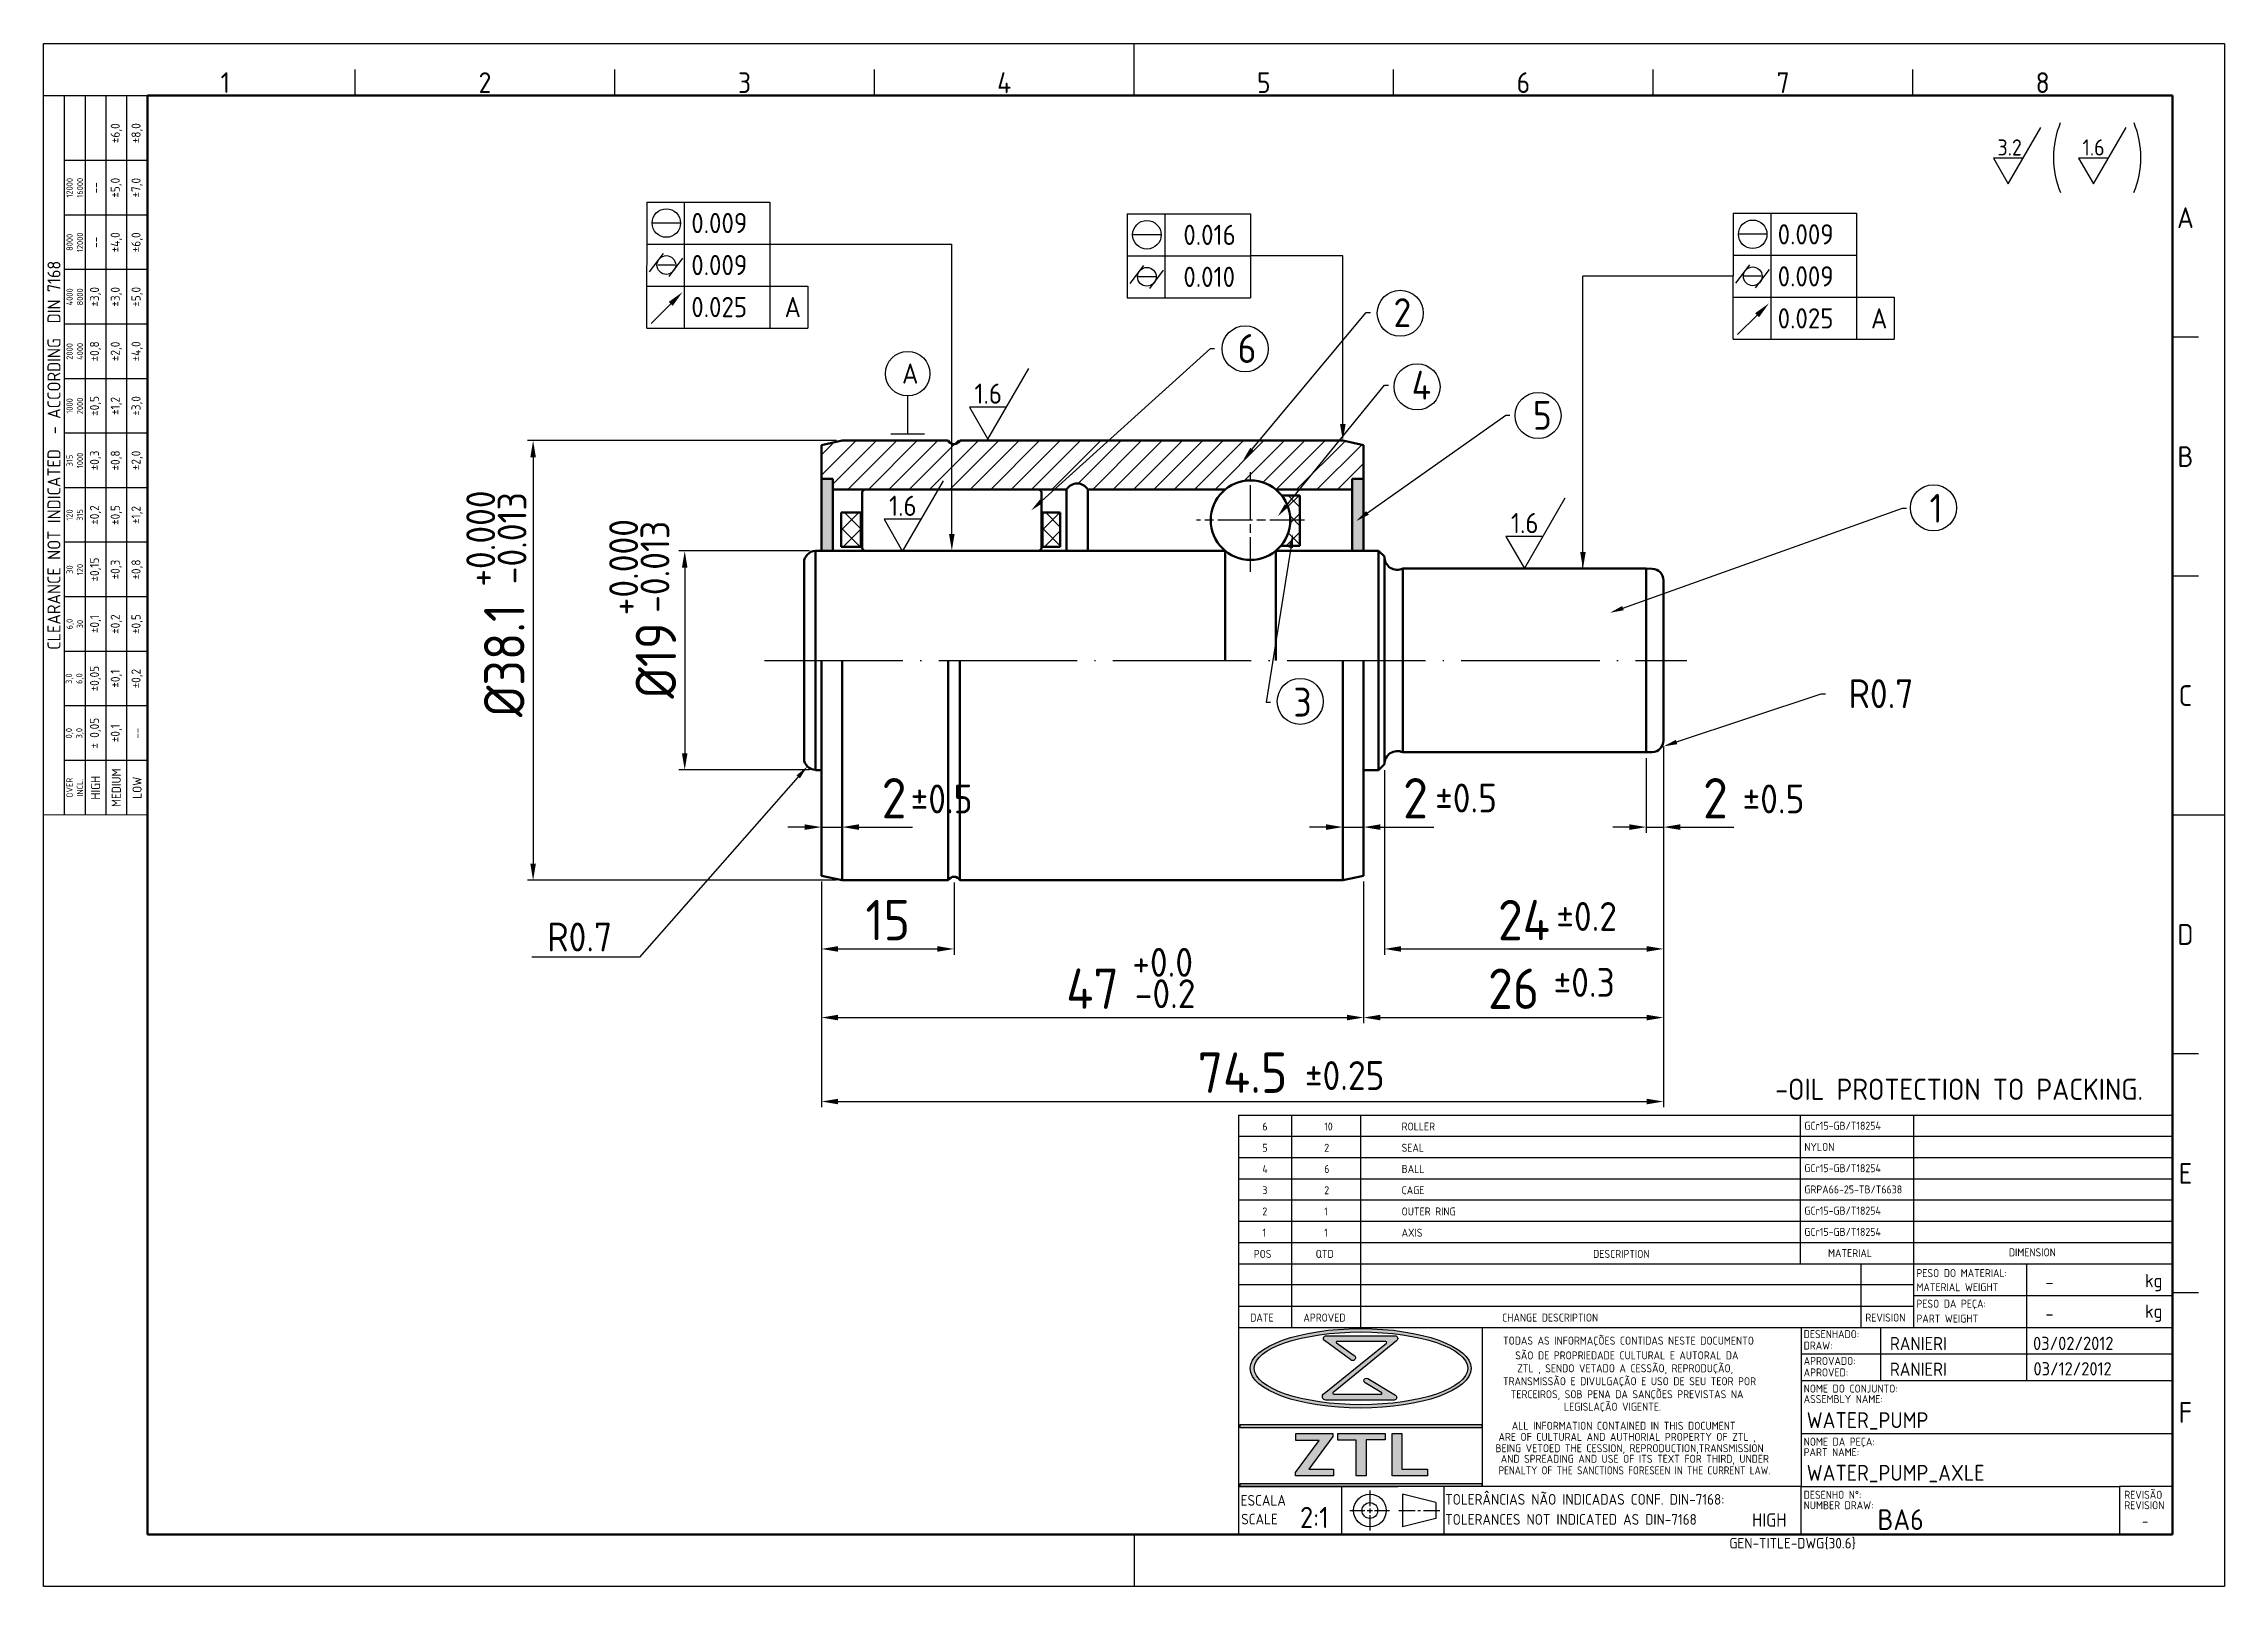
# Model space of a CAD drawing. Extents: x 8 to 197, y 6 to 139.
import ezdxf
from ezdxf import colors
from ezdxf.entities.mleader import LeaderData, LeaderLine
from ezdxf.enums import TextEntityAlignment as Align
from ezdxf.math import Vec2, Vec3

# ---------------------------------------------------------------- set-up
doc = ezdxf.new("R2010")
doc.units = 0
doc.header["$LTSCALE"] = 0.5
doc.linetypes.add('ACAD_ISO04W100', pattern=[30, 24, -3, 0, -3])
doc.linetypes.add('AM_ISO08W050x2', pattern=[9, 6, -0.75, 1.5, -0.75])
doc.layers.get('0').update_dxf_attribs({"linetype": 'CONTINUOUS'})
doc.layers.get('Defpoints').update_dxf_attribs({"linetype": 'CONTINUOUS'})
for name, color, linetype, lineweight in [('AM_0', 7, 'CONTINUOUS', 50), ('AM_5', 3, 'CONTINUOUS', 25), ('AM_7', 4, 'ACAD_ISO04W100', 25), ('AM_8', 1, 'CONTINUOUS', 25), ('AM_BOR', 7, 'CONTINUOUS', 50)]:
    doc.layers.add(name, color=color, linetype=linetype, lineweight=lineweight)
doc.styles.add('ACISOTS', font='isocp.shx', dxfattribs={"height": 1})
doc.styles.get("Standard").update_dxf_attribs({"font": 'ISOCP.SHX'})
doc.dimstyles.new('AM_ISO', dxfattribs={"dimtxt": 3.5, "dimasz": 2.5, "dimexe": 1, "dimexo": 1, "dimgap": 1.5, "dimtad": 1, "dimdsep": 46, "dimtxsty": 'Standard', "dimcen": 0, "dimclrd": 256, "dimclre": 256, "dimclrt": 2, "dimadec": 0, "dimazin": 2, "dimtp": 0.1, "dimtm": 0.1, "dimtfac": 0.71, "dimtdec": 3, "dimtmove": 0, "dimatfit": 3, "dimfxl": 1, "dimlwd": -1, "dimlwe": -1, "dimarcsym": 0})

msp = doc.modelspace()

# ---------------------------------------------------------------- texts
at = {"layer": 'AM_5', "attachment_point": 1}
for s, insert, char_height in [('3.2', (177.7563078477225, 131.0225542291044), 1.4), ('1.6', (185.1326257128083, 131.0225542291044), 1.4), ('0.009', (64.52737043716502, 124.6440192887096), 1.75), (' 0.016', (106.1837799310464, 123.6231336317033), 1.75), ('0.009', (158.7024920235102, 123.667297211438), 1.75), ('0.009', (64.52737043716502, 121.0040192887096), 1.75), (' 0.010', (106.1837799310464, 119.9831336317033), 1.75), ('0.009', (158.7024920235102, 120.027297211438), 1.75), ('0.025', (64.52737043716502, 117.3640192887095), 1.75), ('A', (72.61639474470792, 117.3640192887095), 1.75), ('0.025', (158.7024920235102, 116.3872972114379), 1.75), ('A', (166.7915163310531, 116.3872972114379), 1.75), ('A', (82.79894917978648, 111.6057693348278), 1.75), ('1.6', (89.07339335337035, 109.864385708179), 1.75), ('1.6', (81.67207407364418, 100.1425545432031), 1.75), ('1.6', (135.5826282047681, 98.64905407983603), 1.75), ('%%P0.5', (83.54222765874064, 75.11903823579985), 2.5), ('%%P0.5', (129.006369983539, 75.19736632926379), 2.5), ('%%P0.5', (155.6577636381022, 75.11903823579985), 2.5), ('%%P0.2', (139.5101550411708, 64.93636909789439), 2.5), ('+0.0', (102.7555634639169, 60.95733751247393), 2.5), ('%%P0.3', (139.2749963169063, 59.21840864872388), 2.5), ('-0.2', (102.9718381556766, 58.24114184951644), 2.5), ('%%P0.25', (117.7187217251945, 51.15060143186338), 2.5)]:
    msp.add_mtext_dynamic_manual_height_columns(s, width=5.488309595672263, gutter_width=10, heights=[0], dxfattribs=dict(at, insert=insert, char_height=char_height))
at = {"layer": 'AM_5', "char_height": 2.5, "attachment_point": 1, "rotation": 90}
for s, insert in [('+0.000', (45.02648265255928, 92.26003594878974)), ('-0.013', (47.74267831551677, 92.47631064054936)), ('+0.000', (57.41111641038677, 89.78175709039165)), ('-0.013', (60.12731207334426, 89.99803178215127))]:
    msp.add_mtext_dynamic_manual_height_columns(s, width=5.488309595672263, gutter_width=10, heights=[0], dxfattribs=dict(at, insert=insert))
at = {"layer": 'AM_8'}
msp.add_text('-OIL PROTECTION TO PACKING.', height=1.84, dxfattribs=at).set_placement((158.4804960760518, 47.79114511682044))
at = {"layer": 'AM_8', "color": 135}
for s, height, p in [('6', 0.69, (114.0325119094236, 45.14001989485665)), ('10', 0.69, (119.3978602638408, 45.14001989485665)), ('                    ROLLER', 0.69, (118.2150162865091, 45.14001989485665)), ('GCr15-GB/T18254', 0.69, (161.0153195075857, 45.20761983196834)), ('5', 0.69, (114.0325119094236, 43.30001989485666)), ('2', 0.69, (119.3978602638408, 43.30001989485666)), ('                    SEAL', 0.69, (118.2150162865091, 43.30001989485666)), ('NYLON', 0.69, (161.0153195075857, 43.36761983196836)), ('4', 0.69, (114.0325119094236, 41.46001989485667)), ('6', 0.69, (119.3978602638408, 41.46001989485667)), ('                    BALL', 0.69, (118.2150162865091, 41.46001989485667)), ('GCr15-GB/T18254', 0.69, (161.0153195075857, 41.52761983196836)), ('3', 0.69, (114.0325119094236, 39.62001989485667)), ('2', 0.69, (119.3978602638408, 39.62001989485667)), ('                    CAGE', 0.69, (118.2150162865091, 39.62001989485667)), ('GRPA66-25-TB/T6638', 0.69, (161.0153195075857, 39.68761983196838)), ('2', 0.69, (114.0325119094236, 37.78001989485666)), ('1', 0.69, (119.3978602638408, 37.78001989485666)), ('                    OUTER RING', 0.69, (118.2150162865091, 37.78001989485666)), ('GCr15-GB/T18254', 0.69, (161.0153195075857, 37.84761983196836)), ('1', 0.69, (114.0325119094236, 35.94001989485667)), ('1', 0.69, (119.3978602638408, 35.94001989485667)), ('                    AXIS', 0.69, (118.2150162865091, 35.94001989485667)), ('GCr15-GB/T18254', 0.69, (161.0153195075857, 36.00761983196836)), ('POS', 0.69, (113.2864005974834, 34.10001989485666)), ('QTD', 0.69, (118.6517489519006, 34.10001989485666)), ('                    DESCRIPTION', 0.69, (134.8159983630662, 34.10001989485666)), ('MATERIAL', 0.69, (163.0671274107165, 34.16761983196836)), ('DIMENSION', 0.69, (178.7430365623991, 34.23497949049347)), ('PESO DO MATERIAL:', 0.69, (170.7301563760274, 32.43867696353402)), ('kg', 1.15, (190.5474789785885, 31.55660522421314)), ('MATERIAL WEIGHT', 0.69, (170.7301563760274, 31.21661130233112)), ('PESO DA PEÇA:', 0.69, (170.7301563760274, 29.78685470618082)), ('DATE', 0.69, (112.9834336540465, 28.58001989485667)), ('APROVED', 0.69, (117.5910278191128, 28.58001989485667)), ('CHANGE DESCRIPTION', 0.69, (134.8159983630662, 28.58001989485667)), ('REVISION', 0.69, (166.3013414710558, 28.58001989485667)), ('PART WEIGHT', 0.69, (170.7301563760274, 28.49918909290581)), ('kg', 1.15, (190.5474789785885, 28.90340551248801)), ('TODAS AS INFORMAÇÕES CONTIDAS NESTE DOCUMENTO', 0.69, (134.8935154592509, 26.58434120918179)), ('DESENHADO:', 0.69, (160.9561282819266, 27.14987769989751)), ('DRAW:', 0.69, (160.9561282819266, 26.15741179324012)), ('SÃO DE PROPRIEDADE CULTURAL E AUTORAL DA', 0.69, (135.9502366404535, 25.30875776495711)), ('ZTL , SENDO VETADO A CESSÃO, REPRODUÇÃO,', 0.69, (136.1263571310663, 24.18624450188619)), ('APROVADO:', 0.69, (160.9561282819266, 24.82605504749112)), ('TRANSMISSÃO E DIVULGAÇÃO E USO DE SEU TEOR POR', 0.69, (134.8935154592509, 23.06373108340158)), ('TERCEIROS, SOB PENA DA SANÇÕES PREVISTAS NA', 0.69, (135.5627721150258, 21.94121766491698)), ('APROVED:', 0.69, (160.9561282819266, 23.83358914083372)), ('NOME DO CONJUNTO:', 0.69, (160.9561282819266, 22.42961318488754)), ('LEGISLAÇÃO VIGENTE.', 0.69, (140.1771218688278, 20.8603049097147)), ('ASSEMBLY NAME:', 0.69, (160.9561282819266, 21.52105296143884)), ('ARE OF CULTURAL AND AUTHORIAL PROPERTY OF ZTL ,', 0.69, (134.5030033646901, 18.24549503804773)), ('ALL INFORMATION CONTAINED IN THIS DOCUMENT', 0.69, (135.6543440346601, 19.20966897510784)), ('BEING VETOED THE CESSION, REPRODUCTION,TRANSMISSION', 0.69, (134.234156507879, 17.26379075053947)), ('AND SPREADING AND USE OF ITS TEXT FOR THIRD, UNDER', 0.69, (134.69974848874, 16.34645180895815)), ('NOME DA PEÇA:', 0.69, (160.9561282819266, 17.82961318488755)), ('PART NAME:', 0.69, (160.9561282819266, 16.92105296143884)), ('ESCALA', 0.9199999999999999, (112.1520351152951, 12.63103496350517)), ('TOLERÂNCIAS NÃO INDICADAS CONF. DIN-7168:', 0.9199999999999999, (129.8768951376144, 12.71671378337625)), ('DESENHO N%%d:', 0.69, (160.9561282819266, 13.22961318488755)), ('REVISÃO', 0.69, (188.7501153577017, 13.22961318488755)), ('SCALE', 0.9199999999999999, (112.1950105140358, 11.00548282222067)), ('2:1', 1.84, (117.2985575235823, 10.68656361687725)), ('TOLERANCES NOT INDICATED AS DIN-7168', 0.9199999999999999, (129.8768951376144, 10.9802414808772)), ('NUMBER DRAW:', 0.69, (160.9561282819266, 12.32105296143884)), ('REVISION', 0.69, (188.7501153577017, 12.32105296143884))]:
    msp.add_text(s, height=height, dxfattribs=at).set_placement(p)
at = {"layer": 'AM_8', "color": 135, "width": 0.95}
msp.add_text('PENALTY OF THE SANCTIONS FORESEEN IN THE CURRENT LAW.', height=0.69, dxfattribs=at).set_placement((134.5002835493976, 15.3447114365004))
at = {"layer": 'AM_8', "color": 135}
for p in [(181.9127016102684, 32.00119057640106), (181.9127016102684, 29.26440023861582)]:
    msp.add_attdef('-', text='', height=1.15, dxfattribs=at).set_placement(p, align=Align.MIDDLE_LEFT)
for tag, p, height in [('RANIERI', (168.4307541866868, 26.10305056861435), 1.15), ('03/02/2012', (180.8398987842437, 26.11662965397841), 1.15), ('RANIERI', (168.4298248954894, 23.8775579627152), 1.15), ('03/12/2012', (180.8768919941918, 23.91574579513883), 1.15), ('WATER_PUMP', (161.2160289440694, 19.35012329526743), 1.38), ('WATER_PUMP_AXLE', (161.2160289440694, 14.78503310864989), 1.38), ('BA6', (167.3548688121477, 10.52366307235633), 1.799111111111111)]:
    msp.add_attdef(tag, p, '', height=height, dxfattribs=at)
for tag, height, p in [('HIGH', 1.15, (157.9746708532161, 11.38973251684127)), ('-', 0.8995555555555556, (190.5595065464163, 11.28385728933194))]:
    msp.add_attdef(tag, text='', height=height, dxfattribs=at).set_placement(p, align=Align.MIDDLE_CENTER)
at = {"layer": 'AM_8', "color": 135, "style": 'ACISOTS'}
msp.add_attdef('GEN-TITLE-DWG{30.6}', (154.5160976434237, 8.918001705746688), '', height=0.9199999999999999, dxfattribs=at)

# ---------------------------------------------------------------- blocks, each defined once
blk = doc.blocks.new('A3 ZTL')
for p, q in [((19.56947162426601, 280.8219178082171), (19.56947162426601, 9.784735812133079)), ((401.174168297453, 280.8219178082171), (19.56947162426601, 280.8219178082171)), ((401.174168297453, 9.784735812133079), (401.174168297453, 280.8219178082171)), ((19.56947162426601, 9.784735812133079), (401.174168297453, 9.784735812133079))]:
    blk.add_line(p, q)
at = {"layer": 'AM_BOR', "color": 135, "lineweight": 25}
for p, q in [((0, 5.684341886080801e-14), (0, 290.6066536203501)), ((0, 290.6066536203501), (410.9589041095861, 290.6066536203501)), ((205.4794520547931, 280.8219178082171), (205.4794520547931, 290.6066536203501)), ((410.9589041095861, 290.6066536203501), (410.9589041095861, 5.684341886080801e-14)), ((58.70841487279802, 280.8219178082171), (58.70841487279802, 285.7142857142836)), ((107.632093933463, 280.8219178082171), (107.632093933463, 285.7142857142836)), ((156.555772994128, 280.8219178082171), (156.555772994128, 285.7142857142836)), ((254.4031311154581, 280.8219178082171), (254.4031311154581, 285.7142857142836)), ((303.326810176123, 280.8219178082171), (303.326810176123, 285.7142857142836)), ((352.250489236788, 280.8219178082171), (352.250489236788, 285.7142857142836)), ((3.913894324855534, 145.303326810175), (3.913894324853203, 280.8219178082171)), ((7.827788649706406, 280.8219178082171), (7.827788649708737, 145.3033268101751)), ((11.74168297455961, 280.8219178082171), (11.74168297456194, 145.3033268101751)), ((15.65557729941514, 145.3033268101751), (15.65557729941281, 280.8219178082171)), ((19.56947162426621, 268.5909980430509), (3.91389432485343, 268.5909980430507)), ((19.56947162426644, 258.3170254403113), (3.913894324853658, 258.3170254403111)), ((19.56947162426655, 248.0430528375717), (3.913894324853771, 248.0430528375713)), ((19.56947162426678, 237.7690802348319), (3.91389432485397, 237.7690802348317)), ((406.0665362035195, 235.3228962817988), (401.174168297453, 235.3228962817988)), ((19.56947162426701, 227.4951076320925), (3.913894324854198, 227.4951076320921)), ((19.56947162426712, 217.2211350293527), (3.913894324854311, 217.2211350293525)), ((19.56947162426735, 206.9471624266131), (3.913894324854539, 206.9471624266129)), ((19.56947162426746, 196.6731898238735), (3.913894324854652, 196.6731898238733)), ((406.0665362035195, 190.313111545987), (401.174168297453, 190.313111545987)), ((19.56947162426766, 186.3992172211339), (3.91389432485488, 186.3992172211337)), ((19.56947162426778, 176.1252446183943), (3.913894324854994, 176.1252446183938)), ((19.56947162426789, 165.8512720156544), (3.913894324855107, 165.8512720156542)), ((19.56947162426812, 155.5772994129149), (3.913894324855306, 155.5772994129146)), ((401.174168297453, 145.3033268101751), (410.9589041095861, 145.3033268101751)), ((406.0665362035195, 100.2935420743633), (401.174168297453, 100.2935420743633)), ((406.0665362035195, 55.28375733855154), (401.174168297453, 55.28375733855154)), ((205.4794520547931, 9.784735812133079), (205.4794520547931, 5.684341886080801e-14)), ((410.9589041095861, 5.684341886080801e-14), (0, 5.684341886080801e-14))]:
    blk.add_line(p, q, dxfattribs=at)
blk.add_lwpolyline([(19.56947162426835, 145.3033268101756), (2.347899652477281e-12, 145.3033268101749), (-2.546407529280259e-12, 280.8219178082169), (19.56947162426601, 280.8219178082171)], close=True, dxfattribs=at)
at = {"layer": 'AM_BOR', "color": 135, "lineweight": 25, "style": 'ACISOTS'}
for s, p in [('1', (34.24657534246552, 283.2681017612505)), ('2', (83.17025440313051, 283.2681017612505)), ('3', (132.0939334637955, 283.2681017612505)), ('4', (181.0176125244605, 283.2681017612505)), ('5', (229.9412915851255, 283.2681017612505)), ('6', (278.8649706457905, 283.2681017612505)), ('7', (327.7886497064555, 283.2681017612505)), ('8', (376.7123287671206, 283.2681017612505)), ('A', (403.6203522504863, 257.8277886497048)), ('B', (403.6203522504863, 212.8180039138928)), ('C', (403.6203522504863, 167.808219178081)), ('D', (403.6203522504863, 122.7984344422692)), ('E', (403.6203522504863, 77.78864970645742)), ('F', (403.6203522504863, 32.7788649706456))]:
    blk.add_text(s, height=3.9138943248532, dxfattribs=at).set_placement(p, align=Align.MIDDLE)
at = {"layer": 'AM_BOR', "color": 135, "lineweight": 25, "attachment_point": 5}
for s, insert, char_height, width, rotation in [('±6,0', (13.69863013698632, 273.7279843444209), 1.712328767123275, 10.27397260273965, 90.00000000000097), ('±8,0', (17.61252446183953, 273.7279843444209), 1.712328767123275, 10.27397260273965, 90.00000000000097), ('12000\\P16000', (5.870841487280257, 263.4540117416808), 1.17416829745596, 10.27397260273965, 90.00000000000097), ('--', (9.784735812133347, 263.454011741681), 1.712328767123275, 10.27397260273965, 90.00000000000097), ('±5,0', (13.69863013698655, 263.454011741681), 1.712328767123275, 10.27397260273965, 90.00000000000097), ('±7,0', (17.61252446183975, 263.4540117416813), 1.712328767123275, 10.27397260273965, 90.00000000000097), ('8000\\P12000', (5.870841487280369, 253.1800391389412), 1.17416829745596, 10.27397260273962, 90.00000000000097), ('±4,0', (13.69863013698677, 253.1800391389414), 1.712328767123275, 10.27397260273965, 90.00000000000097), ('±6,0', (17.61252446183997, 253.1800391389414), 1.712328767123275, 10.27397260273965, 90.00000000000097), ('--', (9.784735812133567, 253.1800391389414), 1.712328767123275, 10.27397260273965, 90.00000000000097), ('{\\Fisocp.shx|c0;CLEARANCE NOT INDICATED  - ACCORDING  DIN 7168}', (1.956947162427836, 213.0626223091959), 2.44618395303325, 135.518590998042, 90.00000000000095), ('4000\\P8000', (5.870841487280591, 242.9060665362016), 1.17416829745596, 10.27397260273965, 90.00000000000097), ('±3,0', (9.78473581213368, 242.9060665362016), 1.712328767123275, 10.27397260273965, 90.00000000000097), ('±3,0', (13.69863013698688, 242.9060665362018), 1.712328767123275, 10.27397260273965, 90.00000000000097), ('±5,0', (17.61252446184008, 242.9060665362018), 1.712328767123275, 10.27397260273965, 90.00000000000097), ('±0,8', (9.784735812133901, 232.632093933462), 1.712328767123275, 10.27397260273965, 90.00000000000097), ('±2,0', (13.6986301369871, 232.6320939334622), 1.712328767123275, 10.27397260273965, 90.00000000000097), ('±4,0', (17.61252446184031, 232.6320939334622), 1.712328767123275, 10.27397260273965, 90.00000000000097), ('2000\\P4000', (5.870841487280702, 232.632093933462), 1.17416829745596, 10.27397260273954, 90.00000000000097), ('1000\\P2000', (5.870841487280813, 222.3581213307224), 1.17416829745596, 10.27397260273965, 90.00000000000097), ('±0,5', (9.784735812134015, 222.3581213307224), 1.712328767123275, 10.27397260273965, 90.00000000000097), ('±1,2', (13.69863013698721, 222.3581213307226), 1.712328767123275, 10.27397260273965, 90.00000000000097), ('±3,0', (17.61252446184042, 222.3581213307226), 1.712328767123275, 10.27397260273965, 90.00000000000097), ('±0,3', (9.784735812134235, 212.0841487279828), 1.712328767123275, 10.27397260273965, 90.00000000000097), ('±0,8', (13.69863013698744, 212.0841487279828), 1.712328767123275, 10.27397260273965, 90.00000000000097), ('±2,0', (17.61252446184064, 212.084148727983), 1.712328767123275, 10.27397260273965, 90.00000000000097), ('315\\P1000', (5.870841487281035, 212.0841487279828), 1.17416829745596, 10.27397260273965, 90.00000000000097), ('120\\P315', (5.870841487281259, 201.8101761252432), 1.17416829745596, 10.27397260273965, 90.00000000000097), ('±0,2', (9.784735812134349, 201.8101761252432), 1.712328767123275, 10.27397260273965, 90.00000000000097), ('±0,5', (13.69863013698755, 201.8101761252432), 1.712328767123275, 10.27397260273965, 90.00000000000097), ('±1,2', (17.61252446184075, 201.8101761252432), 1.712328767123275, 10.27397260273965, 90.00000000000097), ('±0,15', (9.784735812134569, 191.5362035225036), 1.712328767123275, 10.27397260273965, 90.00000000000097), ('±0,3', (13.69863013698777, 191.5362035225036), 1.712328767123275, 10.27397260273965, 90.00000000000097), ('±0,8', (17.61252446184097, 191.5362035225036), 1.712328767123275, 10.27397260273965, 90.00000000000097), ('30\\P120', (5.870841487281481, 191.5362035225033), 1.17416829745596, 10.2739726027396, 90.00000000000097), ('6,0\\P30', (5.870841487281591, 181.2622309197637), 1.17416829745596, 10.27397260273965, 90.00000000000097), ('±0,1', (9.784735812134683, 181.262230919764), 1.712328767123275, 10.27397260273965, 90.00000000000097), ('±0,2', (13.69863013698788, 181.262230919764), 1.712328767123275, 10.27397260273965, 90.00000000000097), ('±0,5', (17.61252446184108, 181.262230919764), 1.712328767123275, 10.27397260273965, 90.00000000000097), ('±0,05', (9.784735812134903, 170.9882583170241), 1.712328767123275, 10.27397260273965, 90.00000000000097), ('±0,2', (17.61252446184131, 170.9882583170244), 1.712328767123275, 10.27397260273965, 90.00000000000097), ('3,0\\P6,0', (5.870841487281703, 170.9882583170241), 1.17416829745596, 10.27397260273965, 90.00000000000097), ('±0,1', (13.6986301369881, 170.9882583170244), 1.712328767123275, 10.27397260273965, 90.00000000000097), ('0,0\\P3,0', (5.870841487281815, 160.7142857142844), 1.17416829745596, 10.27397260273965, 90.00000000000097), ('± 0,05', (9.784735812135013, 160.7142857142845), 1.712328767123275, 10.27397260273965, 90.00000000000097), ('\\pt4.69206;±0,1', (13.69863013698822, 160.7142857142845), 1.712328767123275, 10.27397260273965, 90.00000000000097), ('--', (17.61252446184142, 160.7142857142846), 1.712328767123275, 10.27397260273965, 90.00000000000097), ('{\\Fisocp.shx|c0;OVER\\PINCL.}', (5.870841487282037, 150.4403131115448), 1.17416829745596, 10.27397260273965, 90.00000000000095), ('HIGH', (9.784735812135237, 150.440313111545), 1.712328767123275, 10.27397260273943, 90.00000000000095), ('MEDIUM', (13.69863013698844, 150.440313111545), 1.712328767123275, 10.2739726027396, 90.00000000000095), ('LOW', (17.61252446184175, 150.4403131115452), 1.712328767123275, 10.27397260273932, 90.00000000000095)]:
    blk.add_mtext(s, dxfattribs=dict(at, insert=insert, char_height=char_height, width=width, rotation=rotation))
blk = doc.blocks.new('*D56')
at = {"layer": 'AM_5', "transparency": 16777216}
for p, q in [((74.35738732226785, 71.42870065263475), (72.90738732226785, 71.42870065263475)), ((75.80738732226786, 71.42870065263475), (77.60738732226798, 71.42870065263475)), ((79.05738732226799, 71.42870065263475), (83.70647196793726, 71.42870065263475))]:
    blk.add_line(p, q, dxfattribs=at)
at = {"layer": 'AM_5', "lineweight": 25, "transparency": 16777216}
for points in [[(74.35738732226785, 71.6703673193014), (74.35738732226785, 71.18703398596809), (75.80738732226786, 71.42870065263475)], [(79.05738732226799, 71.6703673193014), (79.05738732226799, 71.18703398596809), (77.60738732226798, 71.42870065263475)]]:
    blk.add_solid(points, dxfattribs=at)
at = {"layer": 'Defpoints', "color": 0, "lineweight": 25, "transparency": 16777216}
for p in [(75.80738732226786, 71.42870065263475), (77.60738732226798, 71.42870065263475), (77.60738732226798, 71.42870065263475)]:
    blk.add_point(p, dxfattribs=at)
at = {"layer": 'AM_5', "lineweight": 25, "transparency": 16777216, "insert": (82.10692964510262, 73.92904514082372), "char_height": 3.5, "attachment_point": 5}
blk.add_mtext('2', dxfattribs=at)
blk = doc.blocks.new('*D57')
at = {"layer": 'AM_5', "transparency": 16777216}
for p, q in [((75.80738732226786, 66.71839074152106), (75.80738732226786, 60.37234240339211)), ((87.30738732226787, 66.63000612565247), (87.30738732226787, 60.37234240339211)), ((77.25738732226786, 60.87234240339211), (85.85738732226787, 60.87234240339211))]:
    blk.add_line(p, q, dxfattribs=at)
at = {"layer": 'AM_5', "lineweight": 25, "transparency": 16777216}
for points in [[(77.25738732226786, 61.11400907005878), (77.25738732226786, 60.63067573672544), (75.80738732226786, 60.87234240339211)], [(85.85738732226787, 61.11400907005878), (85.85738732226787, 60.63067573672544), (87.30738732226787, 60.87234240339211)]]:
    blk.add_solid(points, dxfattribs=at)
at = {"layer": 'Defpoints', "color": 0, "lineweight": 25, "transparency": 16777216}
for p in [(75.80738732226786, 67.21839074152106), (87.30738732226787, 67.13000612565247), (87.30738732226787, 60.87234240339211)]:
    blk.add_point(p, dxfattribs=at)
at = {"layer": 'AM_5', "lineweight": 25, "transparency": 16777216, "insert": (81.55738732226786, 63.37234240339211), "char_height": 3.5, "attachment_point": 5}
blk.add_mtext('15', dxfattribs=at)
blk = doc.blocks.new('*D58')
at = {"layer": 'AM_5', "transparency": 16777216}
for p, q in [((119.5573873222677, 71.42870065263475), (118.1073873222677, 71.42870065263475)), ((121.0073873222677, 71.42870065263475), (122.8073873222679, 71.42870065263475)), ((124.2573873222679, 71.42870065263475), (128.9064719679371, 71.42870065263475))]:
    blk.add_line(p, q, dxfattribs=at)
at = {"layer": 'AM_5', "lineweight": 25, "transparency": 16777216}
for points in [[(119.5573873222677, 71.6703673193014), (119.5573873222677, 71.18703398596809), (121.0073873222677, 71.42870065263475)], [(124.2573873222679, 71.6703673193014), (124.2573873222679, 71.18703398596809), (122.8073873222679, 71.42870065263475)]]:
    blk.add_solid(points, dxfattribs=at)
at = {"layer": 'Defpoints', "color": 0, "lineweight": 25, "transparency": 16777216}
for p in [(121.0073873222677, 71.42870065263475), (122.8073873222679, 71.42870065263475), (122.8073873222679, 71.42870065263475)]:
    blk.add_point(p, dxfattribs=at)
at = {"layer": 'AM_5', "lineweight": 25, "transparency": 16777216, "insert": (127.3069296451025, 73.92904514082372), "char_height": 3.5, "attachment_point": 5}
blk.add_mtext('2', dxfattribs=at)
blk = doc.blocks.new('*D59')
at = {"layer": 'AM_5', "transparency": 16777216}
for p, q in [((75.80738732226786, 66.71839074152106), (75.80738732226786, 54.42514174534216)), ((122.8073873222679, 66.71839074152106), (122.8073873222679, 54.42514174534216)), ((77.25738732226786, 54.92514174534216), (121.3573873222679, 54.92514174534216))]:
    blk.add_line(p, q, dxfattribs=at)
at = {"layer": 'AM_5', "lineweight": 25, "transparency": 16777216}
for points in [[(77.25738732226786, 55.16680841200883), (77.25738732226786, 54.68347507867549), (75.80738732226786, 54.92514174534216)], [(121.3573873222679, 55.16680841200883), (121.3573873222679, 54.68347507867549), (122.8073873222679, 54.92514174534216)]]:
    blk.add_solid(points, dxfattribs=at)
at = {"layer": 'Defpoints', "color": 0, "lineweight": 25, "transparency": 16777216}
for p in [(75.80738732226786, 67.21839074152106), (122.8073873222679, 67.21839074152106), (122.8073873222679, 54.92514174534216)]:
    blk.add_point(p, dxfattribs=at)
at = {"layer": 'AM_5', "lineweight": 25, "transparency": 16777216, "insert": (99.30738732226786, 57.42514174534216), "char_height": 3.5, "attachment_point": 5}
blk.add_mtext('47', dxfattribs=at)
blk = doc.blocks.new('*D60')
at = {"layer": 'AM_5', "transparency": 16777216}
for p, q in [((148.8073873222678, 78.42377610203921), (148.8073873222678, 54.42514174534216)), ((122.8073873222679, 66.21839074152106), (122.8073873222679, 54.42514174534216)), ((124.2573873222679, 54.92514174534216), (147.3573873222678, 54.92514174534216))]:
    blk.add_line(p, q, dxfattribs=at)
at = {"layer": 'AM_5', "lineweight": 25, "transparency": 16777216}
for points in [[(124.2573873222679, 55.16680841200883), (124.2573873222679, 54.68347507867549), (122.8073873222679, 54.92514174534216)], [(147.3573873222678, 55.16680841200883), (147.3573873222678, 54.68347507867549), (148.8073873222678, 54.92514174534216)]]:
    blk.add_solid(points, dxfattribs=at)
at = {"layer": 'Defpoints', "color": 0, "lineweight": 25, "transparency": 16777216}
for p in [(148.8073873222678, 78.92377610203921), (122.8073873222679, 66.71839074152106), (148.8073873222678, 54.92514174534216)]:
    blk.add_point(p, dxfattribs=at)
at = {"layer": 'AM_5', "lineweight": 25, "transparency": 16777216, "insert": (135.8073873222679, 57.42548623353114), "char_height": 3.5, "attachment_point": 5}
blk.add_mtext('26', dxfattribs=at)
blk = doc.blocks.new('*D61')
at = {"layer": 'AM_5', "transparency": 16777216}
for p, q in [((148.8073873222679, 78.42377610203921), (148.8073873222679, 60.37234240339211)), ((124.6072079330734, 76.36858950587208), (124.6072079330734, 60.37234240339211)), ((126.0572079330734, 60.87234240339211), (147.3573873222679, 60.87234240339211))]:
    blk.add_line(p, q, dxfattribs=at)
at = {"layer": 'AM_5', "lineweight": 25, "transparency": 16777216}
for points in [[(126.0572079330734, 61.11400907005878), (126.0572079330734, 60.63067573672544), (124.6072079330734, 60.87234240339211)], [(147.3573873222679, 61.11400907005878), (147.3573873222679, 60.63067573672544), (148.8073873222679, 60.87234240339211)]]:
    blk.add_solid(points, dxfattribs=at)
at = {"layer": 'Defpoints', "color": 0, "lineweight": 25, "transparency": 16777216}
for p in [(148.8073873222679, 78.92377610203921), (124.6072079330734, 76.86858950587208), (148.8073873222679, 60.87234240339211)]:
    blk.add_point(p, dxfattribs=at)
at = {"layer": 'AM_5', "lineweight": 25, "transparency": 16777216, "insert": (136.7072976276706, 63.37268689158109), "char_height": 3.5, "attachment_point": 5}
blk.add_mtext('24', dxfattribs=at)
blk = doc.blocks.new('*D62')
at = {"layer": 'AM_5', "transparency": 16777216}
for p, q in [((148.8073873222679, 78.42377610203921), (148.8073873222679, 47.15033689645367)), ((75.80738732226786, 66.71839074152106), (75.80738732226786, 47.15033689645367)), ((77.25738732226786, 47.65033689645367), (147.3573873222679, 47.65033689645367))]:
    blk.add_line(p, q, dxfattribs=at)
at = {"layer": 'AM_5', "lineweight": 25, "transparency": 16777216}
for points in [[(77.25738732226786, 47.89200356312033), (77.25738732226786, 47.408670229787), (75.80738732226786, 47.65033689645367)], [(147.3573873222679, 47.89200356312033), (147.3573873222679, 47.408670229787), (148.8073873222679, 47.65033689645367)]]:
    blk.add_solid(points, dxfattribs=at)
at = {"layer": 'Defpoints', "color": 0, "lineweight": 25, "transparency": 16777216}
for p in [(148.8073873222679, 78.92377610203921), (75.80738732226786, 67.21839074152106), (148.8073873222679, 47.65033689645367)]:
    blk.add_point(p, dxfattribs=at)
at = {"layer": 'AM_5', "lineweight": 25, "transparency": 16777216, "insert": (112.3073873222679, 50.15033689645367), "char_height": 3.5, "attachment_point": 5}
blk.add_mtext('74.5', dxfattribs=at)
blk = doc.blocks.new('*D63')
at = {"layer": 'AM_5', "transparency": 16777216}
for p, q in [((148.8073873222679, 78.42377610203921), (148.8073873222679, 70.92870065263475)), ((147.3073873222678, 77.4103403487638), (147.3073873222678, 70.92870065263475)), ((145.8573873222678, 71.42870065263475), (144.4073873222678, 71.42870065263475)), ((147.3073873222678, 71.42870065263475), (148.8073873222679, 71.42870065263475)), ((150.2573873222678, 71.42870065263475), (154.9064719679372, 71.42870065263475))]:
    blk.add_line(p, q, dxfattribs=at)
at = {"layer": 'AM_5', "lineweight": 25, "transparency": 16777216}
for points in [[(145.8573873222678, 71.6703673193014), (145.8573873222678, 71.18703398596809), (147.3073873222678, 71.42870065263475)], [(150.2573873222678, 71.6703673193014), (150.2573873222678, 71.18703398596809), (148.8073873222679, 71.42870065263475)]]:
    blk.add_solid(points, dxfattribs=at)
at = {"layer": 'Defpoints', "color": 0, "lineweight": 25, "transparency": 16777216}
for p in [(147.3073873222678, 77.9103403487638), (148.8073873222679, 78.92377610203921), (148.8073873222679, 71.42870065263475)]:
    blk.add_point(p, dxfattribs=at)
at = {"layer": 'AM_5', "lineweight": 25, "transparency": 16777216, "insert": (153.3069296451025, 73.92904514082372), "char_height": 3.5, "attachment_point": 5}
blk.add_mtext('2', dxfattribs=at)
blk = doc.blocks.new('*D66')
at = {"layer": 'AM_5', "transparency": 16777216}
for p, q in [((74.78121037396, 95.35556192046394), (63.45989570026331, 95.35556192046394)), ((63.95989570026331, 93.90556192046394), (63.9598957002633, 77.83311877706367)), ((74.78121037396, 76.38311877706367), (63.4598957002633, 76.38311877706367))]:
    blk.add_line(p, q, dxfattribs=at)
at = {"layer": 'AM_5', "lineweight": 25, "transparency": 16777216}
for points in [[(63.71822903359664, 93.90556192046394), (64.20156236692996, 93.90556192046394), (63.95989570026331, 95.35556192046394)], [(63.71822903359664, 77.83311877706367), (64.20156236692996, 77.83311877706367), (63.9598957002633, 76.38311877706367)]]:
    blk.add_solid(points, dxfattribs=at)
at = {"layer": 'Defpoints', "color": 0, "lineweight": 25, "transparency": 16777216}
for p in [(75.28121037396, 95.35556192046394), (63.9598957002633, 76.38311877706367), (75.28121037396, 76.38311877706367)]:
    blk.add_point(p, dxfattribs=at)
at = {"layer": 'AM_5', "lineweight": 25, "transparency": 16777216, "insert": (61.4598957002633, 85.86934034876381), "char_height": 3.5, "attachment_point": 5, "rotation": 90}
blk.add_mtext('%%C19', dxfattribs=at)
blk = doc.blocks.new('*D67')
at = {"layer": 'AM_5', "transparency": 16777216}
for p, q in [((77.10738732226787, 104.9193403487638), (50.31644659256944, 104.9193403487638)), ((50.81644659256944, 103.4693403487638), (50.81644659256943, 68.26934034876378)), ((77.10738732226798, 66.81934034876377), (50.31644659256943, 66.81934034876377))]:
    blk.add_line(p, q, dxfattribs=at)
at = {"layer": 'AM_5', "lineweight": 25, "transparency": 16777216}
for points in [[(50.57477992590277, 103.4693403487638), (51.05811325923611, 103.4693403487638), (50.81644659256944, 104.9193403487638)], [(50.57477992590277, 68.26934034876378), (51.0581132592361, 68.26934034876378), (50.81644659256943, 66.81934034876377)]]:
    blk.add_solid(points, dxfattribs=at)
at = {"layer": 'Defpoints', "color": 0, "lineweight": 25, "transparency": 16777216}
for p in [(77.60738732226787, 104.9193403487638), (50.81644659256943, 66.81934034876377), (77.60738732226798, 66.81934034876377)]:
    blk.add_point(p, dxfattribs=at)
at = {"layer": 'AM_5', "lineweight": 25, "transparency": 16777216, "insert": (48.31644659256943, 85.8693403487638), "char_height": 3.5, "attachment_point": 5, "rotation": 90}
blk.add_mtext('%%C38.1', dxfattribs=at)

# ---------------------------------------------------------------- dimensions: what is measured, and where the dimension line sits
at = {"layer": 'AM_5', "lineweight": 25}
for base, p1, p2, text, picture, middle in [((50.81644659256943, 66.81934034876377), (77.60738732226787, 104.9193403487638), (77.60738732226798, 66.81934034876377), '%%C38.1', '*D67', (48.31644659256943, 85.8693403487638)), ((63.9598957002633, 76.38311877706367), (75.28121037396, 95.35556192046394), (75.28121037396, 76.38311877706367), '%%C19', '*D66', (61.4598957002633, 85.86934034876381))]:
    dim = msp.add_linear_dim(base=base, p1=p1, p2=p2, angle=90, text=text, dimstyle='AM_ISO', override={"dimscale": 0.5, "dimtxt": 7, "dimasz": 2.9, "dimdec": 0, "dimlfac": 0.4, "dimclrt": 256, "dimadec": 2, "dimtp": 0, "dimtm": 0.3, "dimtdec": 0}, dxfattribs=at)
    dim.commit()
    dim.dimension.update_dxf_attribs({"geometry": picture, "text_midpoint": middle})
for base, p1, p2, text, picture, middle in [((148.8073873222679, 47.65033689645367), (75.80738732226786, 67.21839074152106), (148.8073873222679, 78.92377610203921), '74.5', '*D62', (112.3073873222679, 50.15033689645367)), ((148.8073873222678, 54.92514174534216), (122.8073873222679, 66.71839074152106), (148.8073873222678, 78.92377610203921), '26', '*D60', (135.8073873222679, 57.42548623353114)), ((148.8073873222679, 60.87234240339211), (124.6072079330734, 76.86858950587208), (148.8073873222679, 78.92377610203921), '24', '*D61', (136.7072976276706, 63.37268689158109)), ((148.8073873222679, 71.42870065263475), (147.3073873222678, 77.9103403487638), (148.8073873222679, 78.92377610203921), '2', '*D63', (153.3069296451025, 73.92904514082372)), ((77.60738732226798, 71.42870065263475), (75.80738732226786, 71.42870065263475), (77.60738732226798, 71.42870065263475), '2', '*D56', (82.10692964510262, 73.92904514082372)), ((122.8073873222679, 71.42870065263475), (121.0073873222677, 71.42870065263475), (122.8073873222679, 71.42870065263475), '2', '*D58', (127.3069296451025, 73.92904514082372)), ((87.30738732226787, 60.87234240339211), (75.80738732226786, 67.21839074152106), (87.30738732226787, 67.13000612565247), '15', '*D57', (81.55738732226786, 63.37234240339211)), ((122.8073873222679, 54.92514174534216), (75.80738732226786, 67.21839074152106), (122.8073873222679, 67.21839074152106), '47', '*D59', (99.30738732226786, 57.42514174534216))]:
    dim = msp.add_linear_dim(base=base, p1=p1, p2=p2, text=text, dimstyle='AM_ISO', override={"dimscale": 0.5, "dimtxt": 7, "dimasz": 2.9, "dimdec": 0, "dimlfac": 0.4, "dimclrt": 256, "dimadec": 2, "dimtp": 0, "dimtm": 0.3, "dimtdec": 0}, dxfattribs=at)
    dim.commit()
    dim.dimension.update_dxf_attribs({"geometry": picture, "text_midpoint": middle})

# ---------------------------------------------------------------- hatches: boundary and pattern name
at = {"layer": 'AM_8'}
h = msp.add_hatch(dxfattribs=at)
h.set_pattern_fill('_U', color=256, scale=1.25, angle=45, style=0, pattern_type=0)
h.set_pattern_definition([(45, (-4.300719954527494, -2.945787399885035), (-0.8838834764831843, 0.8838834764831844), [])])
edge = h.paths.add_edge_path()
edge.add_line((98.90288839934408, 100.6774059531642), (110.8058448652317, 100.6774059531642))
edge.add_arc((113.0030813747119, 98.023373150964), 3.445538911947976, 50.37911982138121, 129.6208801786188, ccw=False)
edge.add_line((115.2003178841923, 100.6774059531642), (121.8073873222678, 100.6774059531642))
edge.add_line((121.8073873222679, 100.6774059531642), (121.8073873222679, 101.5977165919338))
edge.add_line((121.8073873222679, 101.5977165919338), (122.8073873222679, 101.5977165919338))
edge.add_line((122.8073873222679, 101.5977165919338), (122.8073873222679, 104.5202899560065))
edge.add_line((122.8073873222679, 104.5202899560065), (121.0073873222678, 104.9193403487638))
edge.add_line((121.0073873222678, 104.9193403487638), (116.8073873222681, 104.9193403487638))
edge.add_arc((116.307387322268, 105.1663691277418), 0.5576945558667462, 206.2920227773077, 333.70797722269236, ccw=False)
edge.add_line((115.8073873222679, 104.9193403487638), (77.60738732226784, 104.9193403487638))
edge.add_line((77.60738732226787, 104.9193403487638), (75.80738732226786, 104.5202899560065))
edge.add_line((75.80738732226786, 104.5202899560065), (75.80738732226786, 101.5977165919338))
edge.add_line((75.80738732226786, 101.5977165919338), (76.80738732226786, 101.5977165919338))
edge.add_line((76.80738732226786, 101.5977165919338), (76.80738732226786, 100.6774059531642))
edge.add_line((76.80738732226786, 100.6774059531642), (97.0622642506838, 100.6774059531642))
edge.add_arc((97.98257632501395, 100.1294959885555), 1.071064724223198, 30.767553375105592, 149.2324466248951, ccw=False)
for color, points in [(256, [(75.80738732226786, 101.5977165919338), (75.80738732226786, 95.36934034876381), (76.80738732226786, 95.36934034876384), (76.80738732226786, 101.5977165919338)]), (256, [(122.8073873222682, 101.5977165919338), (122.8073873222682, 95.36934034876381), (121.8073873222682, 95.36934034876384), (121.8073873222682, 101.5977165919338)]), (135, [(112.0942762901992, 19.38359547994303), (133.0669288597493, 19.38359547994303), (133.0669288597493, 19.66170865847099), (112.0942762901992, 19.66170865847099)]), (135, [(116.8915702521314, 15.49853640574482), (116.8915702521314, 15.22291530236323), (120.2006305399726, 15.22291530236323), (120.2006305399726, 15.80478204272712), (118.0558688630511, 15.80478204272712), (120.1393515373971, 18.62224214374443), (120.1393515373971, 18.89786324712602), (116.9222097534192, 18.89786324712602), (116.9222097534192, 18.28537197316144), (118.9597329320322, 18.28537197316144)]), (135, [(120.5683035802197, 18.31599650676213), (122.1615552091677, 18.31599650676213), (122.1615552091677, 15.22291530236323), (123.0347792892582, 15.22291530236323), (123.0347792892582, 18.34662104036283), (124.6739894387335, 18.34662104036283), (124.6739894387335, 18.89786324712602), (120.5683035802197, 18.89786324712602)]), (135, [(128.3507232544247, 15.20760318605053), (128.3507232544247, 15.80478204272712), (126.1293635556881, 15.80478204272712), (126.1293635556881, 18.89786324712602), (125.27145898244, 18.89786324712602), (125.27145898244, 15.20760318605053)]), (135, [(133.0669288597493, 14.55693109362733), (112.0942762901992, 14.55693109362733), (112.0942762901992, 14.27881791509937), (133.0669288597493, 14.27881791509937)])]:
    msp.add_hatch(color=color, dxfattribs=at).paths.add_polyline_path(points)
h = msp.add_hatch(dxfattribs=at)
h.set_pattern_fill('_U', color=256, scale=1.15, angle=45, style=0, double=1, pattern_type=0)
h.set_pattern_definition([(45, (-6.950719954527472, -1.945787399885006), (-0.8131727983645296, 0.8131727983645296), []), (135, (-6.950719954527472, -1.945787399885006), (-0.8131727983645297, -0.8131727983645295), [])])
h.paths.add_polyline_path([(77.5237647515869, 95.71673904842694), (79.23519396764914, 95.71673904842703), (79.23519396764914, 98.68566648647325), (77.5237647515869, 98.68566648647325)])
h = msp.add_hatch(dxfattribs=at)
h.set_pattern_fill('_U', color=256, scale=1.15, angle=45, style=0, double=1, pattern_type=0)
h.set_pattern_definition([(45, (0.7230413989839235, -1.945787399885006), (-0.8131727983645296, 0.8131727983645296), []), (135, (0.7230413989839235, -1.945787399885006), (-0.8131727983645297, -0.8131727983645295), [])])
h.paths.add_polyline_path([(96.50859090909114, 95.71673904842666), (96.50859090909114, 98.68566648647325), (94.96922064398234, 98.68566648647325), (94.96922064398234, 95.71673904842694)])
h = msp.add_hatch(dxfattribs=at)
h.set_pattern_fill('_U', color=256, scale=1.15, angle=45, style=0, double=1, pattern_type=0)
h.set_pattern_definition([(45, (8.590540005855246, -1.945787399885006), (-0.8131727983645296, 0.8131727983645296), []), (135, (8.590540005855246, -1.945787399885006), (-0.8131727983645297, -0.8131727983645295), [])])
edge = h.paths.add_edge_path()
edge.add_line((117.2799588935798, 95.78765976177672), (117.2799588935798, 100.1742835693197))
edge.add_line((117.2799588935798, 100.1742835693197), (115.6947950975949, 100.1742835693197))
edge.add_arc((113.0030813747119, 98.023373150964), 3.445538911948003, -40.45660206414129, 38.627857764097996, ccw=False)
edge.add_line((115.6247838817017, 95.78765976177672), (117.2799588935798, 95.78765976177672))
h = msp.add_hatch(color=135, dxfattribs=at)
edge = h.paths.add_edge_path()
edge.add_ellipse((122.5492248429474, 24.53198435984742), major_axis=(9.575739635081051, 0), ratio=0.3599074264618837, start_angle=191.4591559026164, end_angle=452.8175037975291)
edge.add_ellipse((122.5492248429474, 24.53198435984742), major_axis=(9.575739635081051, 0), ratio=0.3599074264618837, start_angle=92.8175037975291, end_angle=191.4591559026164)
edge = h.paths.add_edge_path(flags=16)
edge.add_ellipse((122.5787799154613, 24.53198435984742), major_axis=(9.250637250648639, 0), ratio=0.3406641629368743, start_angle=93.06698418125112, end_angle=371.4591559026165)
edge.add_ellipse((122.5787799154613, 24.53198435984742), major_axis=(9.250637250648639, 0), ratio=0.3406641629368743, start_angle=11.45915590261644, end_angle=93.06698418125112)
h = msp.add_hatch(color=135, dxfattribs=at)
edge = h.paths.add_edge_path()
edge.add_line((124.7807822680225, 26.71530012382619), (119.3908718737085, 22.35007926690857))
edge.add_arc((119.5345118763717, 22.08152748534906), 0.3045529670580355, 118.1409420618386, 270)
edge.add_line((119.5345118763717, 21.77697451829103), (125.4622467690206, 21.77697451829103))
edge.add_arc((125.4545328592667, 22.00140670676857), 0.2245647159028104, 271.9685258002675, 418.9108275581087)
edge.add_line((125.5704916796444, 22.19371599828906), (123.1702256133619, 23.64103047507896))
edge.add_arc((123.0566348541068, 23.45443996575312), 0.2184465123517048, 58.66818673949553, 238.8052457285299)
edge.add_line((122.9434907682978, 23.26757826661429), (124.3773494087923, 22.39938202412111))
edge.add_arc((124.3454153218955, 22.3543558121503), 0.05520095715089599, -90.0000000000017, 54.654466378775, ccw=False)
edge.add_line((124.3454153218955, 22.2991548549994), (120.2142775689848, 22.2991548549994))
edge.add_arc((120.226511128944, 22.37487652136254), 0.07670352499125666, 129.2363501875215, 260.8226179196582, ccw=False)
edge.add_line((120.1779945521265, 22.43428672688317), (125.6659628579889, 26.91596514475107))
edge.add_arc((125.5226671029491, 27.11268748657999), 0.2433790319380336, 306.0702039235753, 450.0000000000005)
edge.add_line((125.5226671029491, 27.35606651851803), (119.5716706279772, 27.35606651851803))
edge.add_arc((119.5623195301741, 27.12045379438709), 0.2357982162835929, 87.72721362459266, 233.7470792136513)
edge.add_line((119.422880076241, 26.93030270317446), (121.7087618242144, 25.25404567693037))
edge.add_arc((121.8563096112143, 25.44613504208677), 0.2422161713320389, 232.4713934687198, 414.7334021946169)
edge.add_line((121.9961608046401, 25.64389832824509), (120.4560164418371, 26.73303388707458))
edge.add_arc((120.486557447346, 26.79176132665741), 0.06619414760721119, 89.99999999999858, 242.5234665523123, ccw=False)
edge.add_line((120.486557447346, 26.85795547426462), (124.7428657815633, 26.85795547426462))
edge.add_arc((124.7298891917844, 26.77813981272297), 0.08086366124299682, -50.99642107156359, 80.76553650730273, ccw=False)

# ---------------------------------------------------------------- linework, layer by layer
at = {"layer": 'AM_0'}
for p, q in [((77.60738732226787, 104.9193403487638), (75.80738732226786, 104.5202899560065)), ((75.80738732226786, 95.39434034876382), (75.80738732226786, 104.5202899560065)), ((77.60738732226787, 104.9193403487638), (86.8073873222678, 104.9193403487638)), ((87.80738732226791, 104.9193403487638), (121.0073873222678, 104.9193403487638)), ((121.0073873222678, 104.9193403487638), (122.8073873222679, 104.5202899560065)), ((122.8073873222679, 104.5202899560065), (122.8073873222679, 95.39434034876385)), ((75.80738732226786, 101.5977165919338), (76.80738732226786, 101.5977165919338)), ((76.80738732226786, 101.5977165919338), (76.80738732226786, 95.36934034876384)), ((76.80738732226786, 100.6774059531642), (97.06226425068377, 100.6774059531642)), ((97.06226425068377, 100.6774059531642), (97.06226425068377, 95.36934034876384)), ((98.90288839934408, 100.6774059531642), (110.8058448652316, 100.6774059531642)), ((98.90288839934408, 100.6774059531642), (98.90288839934408, 95.36934034876384)), ((115.2003178841922, 100.6774059531642), (121.8073873222679, 100.6774059531642)), ((122.8073873222679, 101.5977165919338), (121.8073873222679, 101.5977165919338)), ((121.8073873222679, 101.5977165919338), (121.8073873222679, 95.36934034876387)), ((79.23519396764914, 98.68566648647325), (77.5237647515869, 98.68566648647325)), ((77.5237647515869, 98.68566648647325), (77.5237647515869, 95.71673904842694)), ((79.23519396764914, 95.71673904842703), (79.23519396764914, 98.68566648647325)), ((79.35271604288954, 98.68566648647325), (79.23519396764914, 98.68566648647325)), ((94.96922064398234, 98.68566648647325), (94.87505806351453, 98.68566648647325)), ((96.50859090909114, 98.68566648647325), (94.96922064398234, 98.68566648647325)), ((94.96922064398234, 98.68566648647325), (94.96922064398234, 95.71673904842694)), ((96.50859090909114, 95.71673904842666), (96.50859090909114, 98.68566648647325)), ((115.6947950975949, 100.1742835693197), (117.2799588935798, 100.1742835693197)), ((117.2799588935798, 100.1742835693197), (117.2799588935798, 95.78765976177672)), ((75.30738732226786, 95.36934034876381), (75.28121037396, 95.35556192046394)), ((75.30738732226786, 95.36934034876381), (110.8058448652316, 95.36934034876384)), ((75.30738732226786, 95.36934034876381), (75.30804152172095, 76.36932321794822)), ((77.5237647515869, 95.71673904842694), (79.23519396764914, 95.71673904842703)), ((79.23519396764914, 95.71673904842703), (79.35271604288954, 95.71673904842703)), ((94.87505806351453, 95.71673904842703), (94.96922064398234, 95.71673904842703)), ((94.96922064398234, 95.71673904842694), (96.50859090909114, 95.71673904842666)), ((110.8058448652316, 95.36934034876384), (110.8058448652316, 85.8693403487638)), ((115.2003178841923, 95.36934034876387), (124.1079587759649, 95.36934034876384)), ((115.2003178841923, 95.36934034876387), (115.2003178841923, 85.8693403487638)), ((117.2799588935798, 95.78765976177672), (115.6247838817017, 95.78765976177672)), ((124.1079587759649, 95.36934034876384), (124.1072079330733, 76.3693403487638)), ((124.1079587759649, 95.36934034876384), (124.6079587759649, 94.86934034876384)), ((124.6072079330733, 76.86934034876377), (124.6079587759649, 94.86934034876384)), ((74.30738732226786, 77.35777610203921), (74.30738732226786, 94.3559045954884)), ((126.2072079330733, 93.8283403487638), (147.3073873222678, 93.82834034876376)), ((126.2072079330733, 93.8283403487638), (126.2072079330733, 85.8693403487638)), ((147.3073873222678, 93.82834034876376), (147.3073873222677, 77.91034034876377)), ((147.3073873222679, 93.82834034876373), (147.8335642705757, 93.81456192046386)), ((148.8073873222679, 92.8149045954883), (148.8073873222679, 78.92377610203921)), ((75.80738732226786, 67.21839074152106), (75.80738732226786, 85.8693403487638)), ((77.60738732226793, 85.86934034876381), (77.60738732226798, 66.81934034876377)), ((86.80738732226803, 66.81934034876389), (86.80738732226786, 85.8693403487638)), ((87.80738732226803, 66.8193403487636), (87.80738732226786, 85.8693403487638)), ((121.0073873222678, 85.8693403487638), (121.0073873222678, 66.81934034876377)), ((122.8073873222679, 85.8693403487638), (122.8073873222679, 67.21839074152106)), ((126.2072079330733, 77.91035937966863), (126.2072079330733, 85.86934034876377)), ((147.3073873222678, 77.9103403487638), (126.2072079330733, 77.91035937966863)), ((147.3073873222678, 77.9103403487638), (147.8335642705757, 77.92411877706367)), ((75.30738732226786, 76.3693403487638), (75.28121037396, 76.38311877706367)), ((75.80738732226786, 76.3693403487638), (75.30738732226786, 76.3693403487638)), ((124.1072079330733, 76.3693403487638), (122.8073873222679, 76.3693403487638)), ((124.1072079330733, 76.3693403487638), (124.6072079330733, 76.86934034876377)), ((77.60738732226787, 66.8193403487638), (75.80738732226786, 67.21839074152106)), ((86.80738732226803, 66.81934034876389), (77.60738732226787, 66.8193403487638)), ((121.0073873222678, 66.81934034876377), (87.80738732226803, 66.81934034876379)), ((121.0073873222678, 66.8193403487638), (122.8073873222679, 67.21839074152106))]:
    msp.add_line(p, q, dxfattribs=at)
msp.add_lwpolyline([(79.60271604288954, 95.36934034876381), (94.62505806351453, 95.36934034876384, 0.414213562373095), (94.87505806351453, 95.61934034876384), (94.87505806351453, 100.4274059531642, 0.414213562373095), (94.62505806351453, 100.6774059531642), (79.60271604288954, 100.6774059531642, 0.414213562373095), (79.35271604288954, 100.4274059531642), (79.35271604288954, 95.61934034876381, 0.414213562373095)], format="xyb", close=True, dxfattribs=at)
msp.add_circle((113.0030813747119, 98.023373150964), 3.445538911947998, dxfattribs=at)
for centre, radius, start, end in [((87.30738732226786, 105.1663691277418), 0.557694555866746, 206.2920227773074, 333.7079772226926), ((97.98257632501395, 100.1294959885555), 1.071064724223198, 30.76755337510473, 149.2324466248953), ((75.30738732226786, 94.3559045954884), 1, 91.49999999999946, 180), ((125.7351376085529, 94.85287505145483), 1.128061056996031, 179.1255345059704, 294.73862339339), ((147.8073873222679, 92.81490459548831), 1, 359.9999999999992, 88.4999999999989), ((125.735137608553, 76.88580564607275), 1.128061056996031, 65.26137660661004, 180.8744654940303), ((147.8073873222679, 78.92377610203921), 1, 271.4999999999994, 0), ((75.30738732226786, 77.38277610203922), 1, 180, 268.5000000000006), ((87.30738732226786, 66.57231156978573), 0.557694555866746, 26.29202277731108, 153.7079772226853)]:
    msp.add_arc(centre, radius, start, end, dxfattribs=at)
at = {"layer": 'AM_5', "lineweight": 25}
for p, q in [((178.6960433860444, 127.1659832442466), (181.5239511925567, 132.0640632442466)), ((186.0723612511302, 127.1659832442466), (188.9002690576425, 132.0640632442466)), ((179.9814560253682, 129.3923832442466), (177.4106307467206, 129.3923832442466)), ((177.4106307467206, 129.3923832442466), (178.6960433860444, 127.1659832442466)), ((187.357773890454, 129.3923832442466), (184.7869486118065, 129.3923832442466)), ((184.7869486118065, 129.3923832442466), (186.0723612511302, 127.1659832442466)), ((60.66484687819852, 125.5924641015497), (60.65348978852785, 114.6724641015496)), ((60.66484687819852, 125.5924641015497), (71.34824687819852, 125.5924641015497)), ((63.94943739832942, 114.6724641015496), (63.94943739832942, 125.5924641015497)), ((71.34824687819852, 125.5924641015497), (71.34824687819852, 121.9524641015497)), ((63.60074557444517, 123.772255984538), (61.12834655900011, 123.772255984538)), ((102.3212563720799, 124.5715784445435), (105.6058468922108, 124.5715784445435)), ((102.3212563720799, 124.5715784445435), (113.0046563720799, 124.5715784445435)), ((102.3212563720799, 124.5715784445435), (102.3212563720799, 117.2915784445434)), ((105.6058468922108, 117.2915784445434), (105.6058468922108, 124.5715784445435)), ((113.0046563720799, 124.5715784445435), (113.0046563720799, 120.9315784445434)), ((113.0046563720799, 124.5715784445435), (113.0046563720799, 120.9315784445434)), ((154.8399684645437, 124.6157420242781), (154.8286113748731, 113.695742024278)), ((154.8399684645437, 124.6157420242781), (165.5233684645438, 124.6157420242781)), ((158.1245589846746, 113.695742024278), (158.1245589846746, 124.6157420242781)), ((165.5233684645438, 124.6157420242781), (165.5233684645438, 120.9757420242781)), ((60.66484687819852, 121.9524641015497), (87.11388705320203, 121.9524641015497)), ((60.66484687819852, 121.9524641015497), (71.34824687819852, 121.9524641015497)), ((60.90359153190818, 119.5485233564068), (62.11165123700854, 121.1208107296921)), ((71.34824687819852, 121.9524641015497), (71.34824687819852, 114.6724641015496)), ((105.2571550683265, 122.7513703275318), (102.7847560528814, 122.7513703275318)), ((157.7758671607904, 122.7955339072664), (155.3034681453453, 122.7955339072664)), ((63.09893993494589, 120.132255984538), (61.61819515059719, 120.132255984538)), ((62.6172369733666, 119.1303681537189), (63.80783728396742, 120.7159175019502)), ((102.3212563720799, 120.9315784445434), (113.0046563720799, 120.9315784445434)), ((102.5600010257895, 118.5276376994006), (103.7680607308899, 120.0999250726859)), ((104.7553494288272, 119.1113703275317), (103.2746046444785, 119.1113703275317)), ((104.2736464672479, 118.1094824967126), (105.4642467778488, 119.695031844944)), ((113.0046563720799, 120.9315784445434), (113.0046563720799, 117.2915784445434)), ((121.0073873222678, 120.9315784445434), (113.0046563720799, 120.9315784445434)), ((113.0046563720799, 120.9315784445434), (113.0046563720799, 117.2915784445434)), ((154.8342899197084, 119.1557420242781), (141.8221221325452, 119.1557420242781)), ((154.8399684645437, 120.9757420242781), (165.5233684645438, 120.9757420242781)), ((155.0787131182534, 118.5718012791353), (156.2867728233538, 120.1440886524206)), ((157.2740615212911, 119.1555339072664), (155.7933167369424, 119.1555339072664)), ((156.7923585597118, 118.1536460764473), (157.9829588703126, 119.7391954246786)), ((165.5233684645438, 120.9757420242781), (165.5233684645438, 113.695742024278)), ((60.66484687819852, 118.3124641015497), (74.62996920407622, 118.3124641015497)), ((74.62996920407622, 118.3124641015497), (74.62996920407622, 114.6724641015496)), ((102.3212563720799, 117.2915784445434), (113.0046563720799, 117.2915784445434)), ((154.8399684645437, 117.3357420242781), (168.8050907904214, 117.3357420242781)), ((168.8050907904214, 117.3357420242781), (168.8050907904214, 113.695742024278)), ((60.66484687819852, 114.6724641015496), (74.62996920407622, 114.6724641015496)), ((154.8399684645437, 113.695742024278), (168.8050907904214, 113.695742024278)), ((90.24806277627276, 105.0436719771067), (93.78294753441314, 111.1662719771067)), ((83.29228262520716, 105.4971665505004), (83.29228262520716, 108.7918774979818)), ((91.8548285754275, 107.8266719771067), (88.64129697711807, 107.8266719771067)), ((88.64129697711807, 107.8266719771067), (90.24806277627276, 105.0436719771067)), ((81.83513146535087, 105.4971665505004), (84.74943378506346, 105.4971665505004)), ((82.84674349654662, 95.32184081213082), (86.381628254687, 101.4444408121308)), ((136.7572976276705, 93.82834034876379), (140.2921823858109, 99.95094034876374)), ((84.45350929570134, 98.10484081213079), (81.23997769739191, 98.10484081213079)), ((81.23997769739191, 98.10484081213079), (82.84674349654662, 95.3218408121308)), ((138.3640634268253, 96.61134034876376), (135.1505318285158, 96.61134034876376)), ((135.1505318285158, 96.61134034876376), (136.7572976276705, 93.82834034876377))]:
    msp.add_line(p, q, dxfattribs=at)
at = {"layer": 'AM_5'}
for p, q in [((87.11388705320203, 96.39600379409882), (87.11388705320203, 121.9524641015497)), ((121.0073873222678, 106.3693403487638), (121.0073873222678, 120.9315784445434)), ((141.8221221325452, 93.78852957122), (141.8221221325452, 119.1557420242781)), ((62.74562763442239, 116.7646019474441), (61.05728329335662, 115.0762576063784)), ((156.9207492207676, 115.7878798701725), (155.2324048797018, 114.0995355291068))]:
    msp.add_line(p, q, dxfattribs=at)
at = {"layer": 'AM_5', "lineweight": 25}
for centre, radius in [((62.36454606672262, 123.772255984538), 1.23619950772254), ((104.020955560604, 122.7513703275318), 1.23619950772254), ((156.5396676530679, 122.7955339072664), 1.23619950772254), ((62.36454606672262, 120.132255984538), 0.8117731456116188), ((104.020955560604, 119.1113703275317), 0.8117731456116188), ((156.5396676530679, 119.1555339072664), 0.8117731456116188), ((125.9848299576377, 115.9520620902446), 1.995398731426474), ((112.5451837610115, 112.874400638072), 1.995398731426474), ((83.29228262520716, 110.7171665505004), 1.925289052518565), ((127.442693542576, 109.578355408475), 1.995398731426474), ((137.9297266727789, 107.0955520887788), 1.995398731426474), ((172.2093547709338, 99.0964548888612), 1.995398731426474), ((117.3148344462919, 82.31989711015513), 1.995398731426474)]:
    msp.add_circle(centre, radius, dxfattribs=at)
for centre, start, end in [((190.4578275524148, 129.4646479267778), 157.6018686384349, 202.9314501873766), ((182.3344360970326, 129.4646479267778), 337.0685498126237, 22.39813136156498)]:
    msp.add_arc(centre, 7.849335159521944, start, end, dxfattribs=at)
for points in [[(62.57474349563563, 116.9354860862309), (62.91651177320912, 116.5937178086574), (63.77093246714287, 117.7899067801646)], [(156.7498650819809, 115.9587640089593), (157.0916333595544, 115.6169957313858), (157.9460540534881, 116.8131847028931)], [(120.7657206556012, 106.3693403487638), (121.2490539889345, 106.3693403487638), (121.0073873222678, 104.9193403487638)], [(86.87222038653536, 96.81934034876383), (87.35555371986871, 96.81934034876383), (87.11388705320203, 95.36934034876383)], [(141.5804554658785, 95.27834034876378), (142.0637887992119, 95.27834034876378), (141.8221221325452, 93.82834034876377)]]:
    msp.add_solid(points, dxfattribs=at)
at = {"layer": 'AM_7', "linetype": 'AM_ISO08W050x2'}
for p, q in [((113.0030813747119, 93.55812490413595), (113.0030813747119, 102.4886213977921)), ((117.6704501174198, 98.023373150964), (108.335712632004, 98.023373150964))]:
    msp.add_line(p, q, dxfattribs=at)
at = {"layer": 'AM_7'}
msp.add_line((70.87280607470774, 85.8693403487638), (150.8141683177662, 85.8693403487638), dxfattribs=at)
at = {"layer": 'AM_8', "color": 135}
for p, q in [((111.9644896390659, 46.47881791509934), (111.9644896390659, 10.13881791509938)), ((111.9644896390659, 46.47881791509934), (192.9244896390659, 46.47881791509934)), ((116.5644896390659, 46.47881791509934), (116.5644896390659, 28.07881791509937)), ((122.5444896390659, 46.47881791509934), (122.5444896390659, 28.07881791509937)), ((160.648306440278, 46.47881791509934), (160.648306440278, 33.59881791509937)), ((170.4985177331668, 28.07881791509937), (170.4985177331668, 46.47881791509934)), ((111.9644896390659, 44.63881791509935), (192.9244896390659, 44.63881791509935)), ((111.9644896390659, 42.79881791509936), (192.9244896390659, 42.79881791509936)), ((111.9644896390659, 40.95881791509937), (192.9244896390659, 40.95881791509937)), ((111.9644896390659, 39.11881791509937), (192.9244896390659, 39.11881791509937)), ((111.9644896390659, 37.27881791509937), (192.9244896390659, 37.27881791509937)), ((111.9644896390659, 35.43881791509937), (192.9244896390659, 35.43881791509937)), ((111.9644896390659, 33.59881791509937), (192.9244896390659, 33.59881791509937)), ((165.8985177331668, 33.59881791509937), (165.8985177331668, 28.07881791509937)), ((180.2744896390659, 33.59881791509937), (180.2744896390659, 30.83881791509937)), ((192.9244896390659, 10.13881791509938), (192.9244896390659, 33.59881791509937)), ((170.4985177331668, 31.75881791509937), (111.9644896390659, 31.75881791509938)), ((170.4985177331668, 30.83881791509937), (192.9244896390659, 30.83881791509937)), ((180.2744896390659, 30.83881791509937), (180.2744896390659, 28.07881791509937)), ((111.9644896390659, 29.91881791509937), (170.4985177331667, 29.91881791509937)), ((111.9644896390659, 28.07881791509937), (160.7244896390659, 28.07881791509937)), ((119.5716706279772, 27.35606651851803), (125.5226671029491, 27.35606651851803)), ((133.0936762419367, 28.07881791509937), (133.0936762419367, 14.27881791509937)), ((160.7244896390659, 28.07881791509937), (160.7244896390659, 19.33881791509937)), ((160.7244896390659, 28.07881791509937), (192.9244896390659, 28.07881791509937)), ((167.6244896390659, 28.07881791509937), (167.6244896390659, 23.47881791509937)), ((180.2744896390659, 28.07881791509937), (180.2744896390659, 23.47881791509937)), ((160.7244896390659, 25.77881791509937), (192.9244896390659, 25.77881791509937)), ((160.7244896390659, 23.47881791509937), (192.9244896390659, 23.47881791509937)), ((112.0942762901992, 19.38359547994303), (112.0942762901992, 19.66170865847099)), ((112.0942762901992, 19.66170865847099), (133.0669288597493, 19.66170865847099)), ((133.0669288597493, 19.38359547994303), (112.0942762901992, 19.38359547994303)), ((133.0669288597493, 19.66170865847099), (133.0669288597493, 19.38359547994303)), ((160.7244896390659, 19.33881791509937), (160.7244896390659, 14.27881791509937)), ((116.8915702521314, 15.49853640574482), (118.9597329320322, 18.28537197316144)), ((116.9222097534192, 18.28537197316144), (116.9222097534192, 18.89786324712602)), ((116.9222097534192, 18.89786324712602), (120.1393515373971, 18.89786324712602)), ((118.9597329320322, 18.28537197316144), (116.9222097534192, 18.28537197316144)), ((120.1393515373971, 18.62224214374443), (118.0558688630511, 15.80478204272712)), ((120.1393515373971, 18.89786324712602), (120.1393515373971, 18.62224214374443)), ((120.5683035802197, 18.31599650676213), (120.5683035802197, 18.89786324712602)), ((120.5683035802197, 18.89786324712602), (124.6739894387335, 18.89786324712602)), ((122.1615552091677, 18.31599650676213), (120.5683035802197, 18.31599650676213)), ((122.1615552091677, 15.22291530236323), (122.1615552091677, 18.31599650676213)), ((123.0347792892582, 18.34662104036283), (123.0347792892582, 15.22291530236323)), ((124.6739894387335, 18.34662104036283), (123.0347792892582, 18.34662104036283)), ((124.6739894387335, 18.89786324712602), (124.6739894387335, 18.34662104036283)), ((125.27145898244, 15.20760318605053), (125.27145898244, 18.89786324712602)), ((125.27145898244, 18.89786324712602), (126.1293635556881, 18.89786324712602)), ((126.1293635556881, 18.89786324712602), (126.1293635556881, 15.80478204272712)), ((160.7244896390659, 18.87881791509937), (192.9244896390659, 18.87881791509937)), ((116.8915702521314, 15.22291530236323), (116.8915702521314, 15.49853640574482)), ((120.2006305399726, 15.22291530236323), (116.8915702521314, 15.22291530236323)), ((118.0558688630511, 15.80478204272712), (120.2006305399726, 15.80478204272712)), ((120.2006305399726, 15.80478204272712), (120.2006305399726, 15.22291530236323)), ((123.0347792892582, 15.22291530236323), (122.1615552091677, 15.22291530236323)), ((128.3507232544247, 15.20760318605053), (125.27145898244, 15.20760318605053)), ((126.1293635556881, 15.80478204272712), (128.3507232544247, 15.80478204272712)), ((128.3507232544247, 15.80478204272712), (128.3507232544247, 15.20760318605053)), ((111.9644896390659, 14.27881791509937), (125.7644896390659, 14.27881791509937)), ((160.7244896390659, 14.27881791509937), (111.9644896390659, 14.27881791509937)), ((112.0942762901992, 14.55693109362733), (133.0669288597493, 14.55693109362733)), ((112.0942762901992, 14.27881791509937), (112.0942762901992, 14.55693109362733)), ((133.0669288597493, 14.27881791509937), (112.0942762901992, 14.27881791509937)), ((120.9043172178133, 14.27881791509937), (120.9043172178133, 10.13881791509938)), ((123.3555402867237, 13.94687646276532), (123.3555402867237, 12.58182248833861)), ((129.0741164758282, 12.89124520309893), (126.180242754979, 13.62487646276532)), ((126.180242754979, 13.62487646276532), (126.180242754979, 10.79275936743343)), ((129.7625957453666, 14.27881791509937), (129.7625957453666, 10.13881791509938)), ((133.0669288597493, 14.55693109362733), (133.0669288597493, 14.27881791509937)), ((160.7244896390659, 10.13881791509937), (160.7244896390659, 14.27881791509937)), ((160.7244896390659, 14.27881791509937), (188.3244896390659, 14.27881791509937)), ((192.9244896390659, 14.27881791509937), (188.3244896390659, 14.27881791509937)), ((188.3244896390659, 14.27881791509937), (188.3244896390659, 10.13881791509937)), ((121.6257062576164, 12.20881791509937), (122.9243966490038, 12.20881791509938)), ((123.1212887482122, 12.20881791509938), (123.5783602445059, 12.20881791509938)), ((123.3555402867237, 12.39204544109549), (123.3555402867237, 11.98437614223663)), ((123.3555402867237, 11.80162789608666), (123.3555402867237, 10.47075936743343)), ((123.754156880651, 12.20881791509938), (125.0446957471559, 12.20881791509937)), ((125.8647767429186, 12.20881791509937), (127.287630378633, 12.20881791509938)), ((129.0741164758282, 11.52639062709982), (126.180242754979, 10.79275936743343)), ((127.506691402713, 12.20881791509938), (127.7357098149094, 12.20881791509938)), ((128.0006089303625, 12.20881791509938), (129.4096378076537, 12.20881791509937)), ((129.0741164758282, 12.89124520309893), (129.0741164758282, 11.52639062709982)), ((111.9644896390659, 10.13881791509938), (192.9244896390659, 10.13881791509938))]:
    msp.add_line(p, q, dxfattribs=at)
msp.add_lwpolyline([(119.5716706279772, 27.35606651851803), (125.5226671029491, 27.35606651851803, -0.7260746131415354), (125.6659628579889, 26.91596514475107), (120.1779945521265, 22.43428672688317, 0.6468440207606893), (120.2142775689848, 22.2991548549994), (124.3454153218955, 22.2991548549994, 0.730914653301359), (124.3773494087923, 22.39938202412111), (122.9434907682978, 23.26757826661429, -1.001196781170949), (123.1702256133619, 23.64103047507896), (125.5704916796444, 22.19371599828906, -0.7463433527497811), (125.4622467690206, 21.77697451829103), (119.5345118763717, 21.77697451829103, -0.7802957405863892), (119.3908718737086, 22.35007926690857), (124.7807822680225, 26.71530012382619, 0.647931899410164), (124.7428657815633, 26.85795547426462), (120.486557447346, 26.85795547426462, 0.7849704651204459), (120.4560164418371, 26.73303388707458), (121.9961608046401, 25.64389832824509, -1.019937174804642), (121.7087618242144, 25.25404567693037), (119.422880076241, 26.93030270317446, -0.7400952245833278), (119.5716706279772, 27.35606651851803, -0.2577935723604032)], format="xyb", dxfattribs=at)
for radius in [1.41605854766595, 0.6824272879995547]:
    msp.add_circle((123.3555402867237, 12.20881791509937), radius, dxfattribs=at)
for centre, major_axis, ratio in [((122.5492248429474, 24.53198435984742), (-9.575739635081051, 0), 0.3599074264618837), ((122.5787799154613, 24.53198435984742), (-9.250637250648639, 0), 0.3406641629368743)]:
    msp.add_ellipse(centre, major_axis=major_axis, ratio=ratio, dxfattribs=at)

# ---------------------------------------------------------------- block references
at = {"layer": 'AM_0', "lineweight": 0, "xscale": 0.46, "yscale": 0.46, "zscale": 0.46}
msp.add_blockref('A3 ZTL', (8.38437222223751, 5.637839441518153), dxfattribs=at)

msp.set_redraw_order([(e.dxf.handle, doc.entitydb.next_handle()) for e in msp.query("TEXT MTEXT ATTDEF DIMENSION ARC_DIMENSION")])  # texts and dimensions are drawn at this point

# ---------------------------------------------------------------- leaders
at = {"layer": 'AM_5', "lineweight": 25}
ml = msp.add_multileader_mtext('Standard', dxfattribs=at)
ml.set_content('2', color=256)
ml.set_leader_properties()
ml.build(insert=Vec2(0, 0))
ml.multileader.update_dxf_attribs({"text_right_attachment_type": 6, "dogleg_length": 0.36, "arrow_head_size": 1.2})
ctx = ml.context
ctx.base_point, ctx.char_height, ctx.arrow_head_size, ctx.plane_origin = Vec3(123.4004897043899, 116.0056141114223), 2.5, 1.2, Vec3(112.3630313232989, 103.2373797307552)
ctx.right_attachment = 6
notes = []
notes.append((ctx, [(0, (1, 1, 0), (123.0404897043899, 116.0056141114223), (1, 0), 0.36, [(0, [(112.3630313232989, 103.2373797307552)], 0, [])])]))
ctx.mtext.insert, ctx.mtext.flow_direction = Vec3(125.4004897043899, 117.2556141114223), 5
ml = msp.add_multileader_mtext('Standard', dxfattribs=at)
ml.set_content('6', color=256)
ml.set_leader_properties()
ml.build(insert=Vec2(0, 0))
ml.multileader.update_dxf_attribs({"text_right_attachment_type": 6, "dogleg_length": 0.36, "arrow_head_size": 1.2})
ctx = ml.context
ctx.base_point, ctx.char_height, ctx.arrow_head_size, ctx.plane_origin = Vec3(109.889779574425, 112.89969001925), 2.5, 1.2, Vec3(93.99511403456106, 98.86873898954406)
ctx.right_attachment = 6
notes.append((ctx, [(0, (1, 1, 0), (109.529779574425, 112.89969001925), (1, 0), 0.36, [(0, [(93.99511403456106, 98.86873898954406)], 0, [])])]))
ctx.mtext.insert, ctx.mtext.flow_direction = Vec3(111.889779574425, 114.14969001925), 5
ml = msp.add_multileader_mtext('Standard', dxfattribs=at)
ml.set_content('4', color=256)
ml.set_leader_properties()
ml.build(insert=Vec2(0, 0))
ml.multileader.update_dxf_attribs({"text_right_attachment_type": 6, "dogleg_length": 0.36, "arrow_head_size": 1.2})
ctx = ml.context
ctx.base_point, ctx.char_height, ctx.arrow_head_size, ctx.plane_origin = Vec3(124.978345965203, 109.7203624518858), 2.5, 1.2, Vec3(115.3703043589919, 97.53995384934507)
ctx.right_attachment = 6
notes.append((ctx, [(0, (1, 1, 0), (124.618345965203, 109.7203624518858), (1, 0), 0.36, [(0, [(115.3703043589919, 98.35485828028061)], 0, [])])]))
ctx.mtext.insert, ctx.mtext.flow_direction = Vec3(126.978345965203, 110.9703624518858), 5
ml = msp.add_multileader_mtext('Standard', dxfattribs=at)
ml.set_content('5', color=256)
ml.set_leader_properties()
ml.build(insert=Vec2(0, 0))
ml.multileader.update_dxf_attribs({"text_right_attachment_type": 6, "dogleg_length": 0.36, "arrow_head_size": 1.2})
ctx = ml.context
ctx.base_point, ctx.char_height, ctx.arrow_head_size, ctx.plane_origin = Vec3(135.4832641958581, 107.1102529602607), 2.5, 1.2, Vec3(122.170282169533, 97.95658566181481)
ctx.right_attachment = 6
notes.append((ctx, [(0, (1, 1, 0), (135.1232641958581, 107.1102529602607), (1, 0), 0.36, [(0, [(122.170282169533, 97.95658566181481)], 0, [])])]))
ctx.mtext.insert, ctx.mtext.flow_direction = Vec3(137.4832641958581, 108.3602529602607), 5
ml = msp.add_multileader_mtext('Standard', dxfattribs=at)
ml.set_content('1', color=256)
ml.set_leader_properties()
ml.build(insert=Vec2(0, 0))
ml.multileader.update_dxf_attribs({"text_right_attachment_type": 6, "dogleg_length": 0.36, "arrow_head_size": 1.2})
ctx = ml.context
ctx.base_point, ctx.char_height, ctx.arrow_head_size, ctx.plane_origin = Vec3(169.8730022163294, 99.05897304611783), 2.5, 1.2, Vec3(144.1584546964319, 89.99894308870135)
ctx.right_attachment = 6
notes.append((ctx, [(0, (1, 1, 0), (169.5130022163293, 99.05897304611783), (1, 0), 0.36, [(0, [(144.1584546964319, 89.99894308870135)], 0, [])])]))
ctx.mtext.insert, ctx.mtext.flow_direction = Vec3(171.8730022163294, 100.3089730461178), 5
ml = msp.add_multileader_mtext('Standard', dxfattribs=at)
ml.set_content('3', color=256)
ml.set_leader_properties()
ml.build(insert=Vec2(0, 0))
ml.multileader.update_dxf_attribs({"text_right_attachment_type": 6, "dogleg_length": 0.36, "arrow_head_size": 1.2})
ctx = ml.context
ctx.base_point, ctx.char_height, ctx.arrow_head_size, ctx.plane_origin = Vec3(114.724598804929, 82.25286811376304), 2.5, 1.2, Vec3(112.7106172458341, 97.58867256622214)
ctx.right_attachment = 6
notes.append((ctx, [(0, (1, 1, 0), (114.364598804929, 82.25286811376304), (1, 0), 0.36, [(0, [(116.682851901308, 96.81398854995274)], 0, [])])]))
ctx.mtext.insert, ctx.mtext.flow_direction = Vec3(116.724598804929, 83.50286811376304), 5
ml = msp.add_multileader_mtext('Standard', dxfattribs=at)
ml.set_content('R0.7', color=256)
ml.set_leader_properties()
ml.build(insert=Vec2(0, 0))
ml.multileader.update_dxf_attribs({"text_right_attachment_type": 6, "dogleg_length": 0.36, "arrow_head_size": 1.2})
ctx = ml.context
ctx.base_point, ctx.char_height, ctx.arrow_head_size, ctx.plane_origin = Vec3(162.8430320506355, 82.9880392468047), 2.5, 1.2, Vec3(148.8073873222679, 78.42377610203921)
ctx.right_attachment = 6
notes.append((ctx, [(0, (1, 1, 0), (162.4830320506355, 82.9880392468047), (1, 0), 0.36, [(0, [(148.8073873222679, 78.42377610203921)], 0, [])])]))
ctx.mtext.insert, ctx.mtext.flow_direction = Vec3(164.8430320506355, 84.2380392468047), 5
ml = msp.add_multileader_mtext('Standard', dxfattribs=at)
ml.set_content('R0.7', color=256)
ml.set_leader_properties()
ml.build(insert=Vec2(0, 0))
ml.multileader.update_dxf_attribs({"text_right_attachment_type": 6, "dogleg_length": 0.36, "arrow_head_size": 1.2})
ctx = ml.context
ctx.base_point, ctx.char_height, ctx.arrow_head_size, ctx.plane_origin = Vec3(50.16685453441694, 61.90367774324255), 2.5, 1.2, Vec3(74.59108537884322, 76.68498564219753)
ctx.right_attachment, ctx.text_align_type = 6, 2
notes.append((ctx, [(0, (1, 1, 0), (60.02685453441694, 60.15367774324255), (-1, 0), 0.36, [(0, [(74.59108537884322, 76.68498564219753)], 0, [])])]))
ctx.mtext.insert, ctx.mtext.alignment, ctx.mtext.flow_direction = Vec3(57.66685453441694, 63.15367774324255), 3, 5
for ctx, leaders in notes:
    for number, flags, end, landing, length, lines in leaders:
        leader = LeaderData()
        leader.index, (leader.has_last_leader_line, leader.has_dogleg_vector, leader.attachment_direction) = number, flags
        leader.last_leader_point, leader.dogleg_vector, leader.dogleg_length = Vec3(end), Vec3(landing), length
        for number, points, colour, breaks in lines:
            line = LeaderLine()
            line.index, line.vertices, line.color, line.breaks = number, Vec3.list(points), colors.encode_raw_color(colour), breaks
            leader.lines.append(line)
        ctx.leaders.append(leader)

doc.saveas('drawing.dxf')
